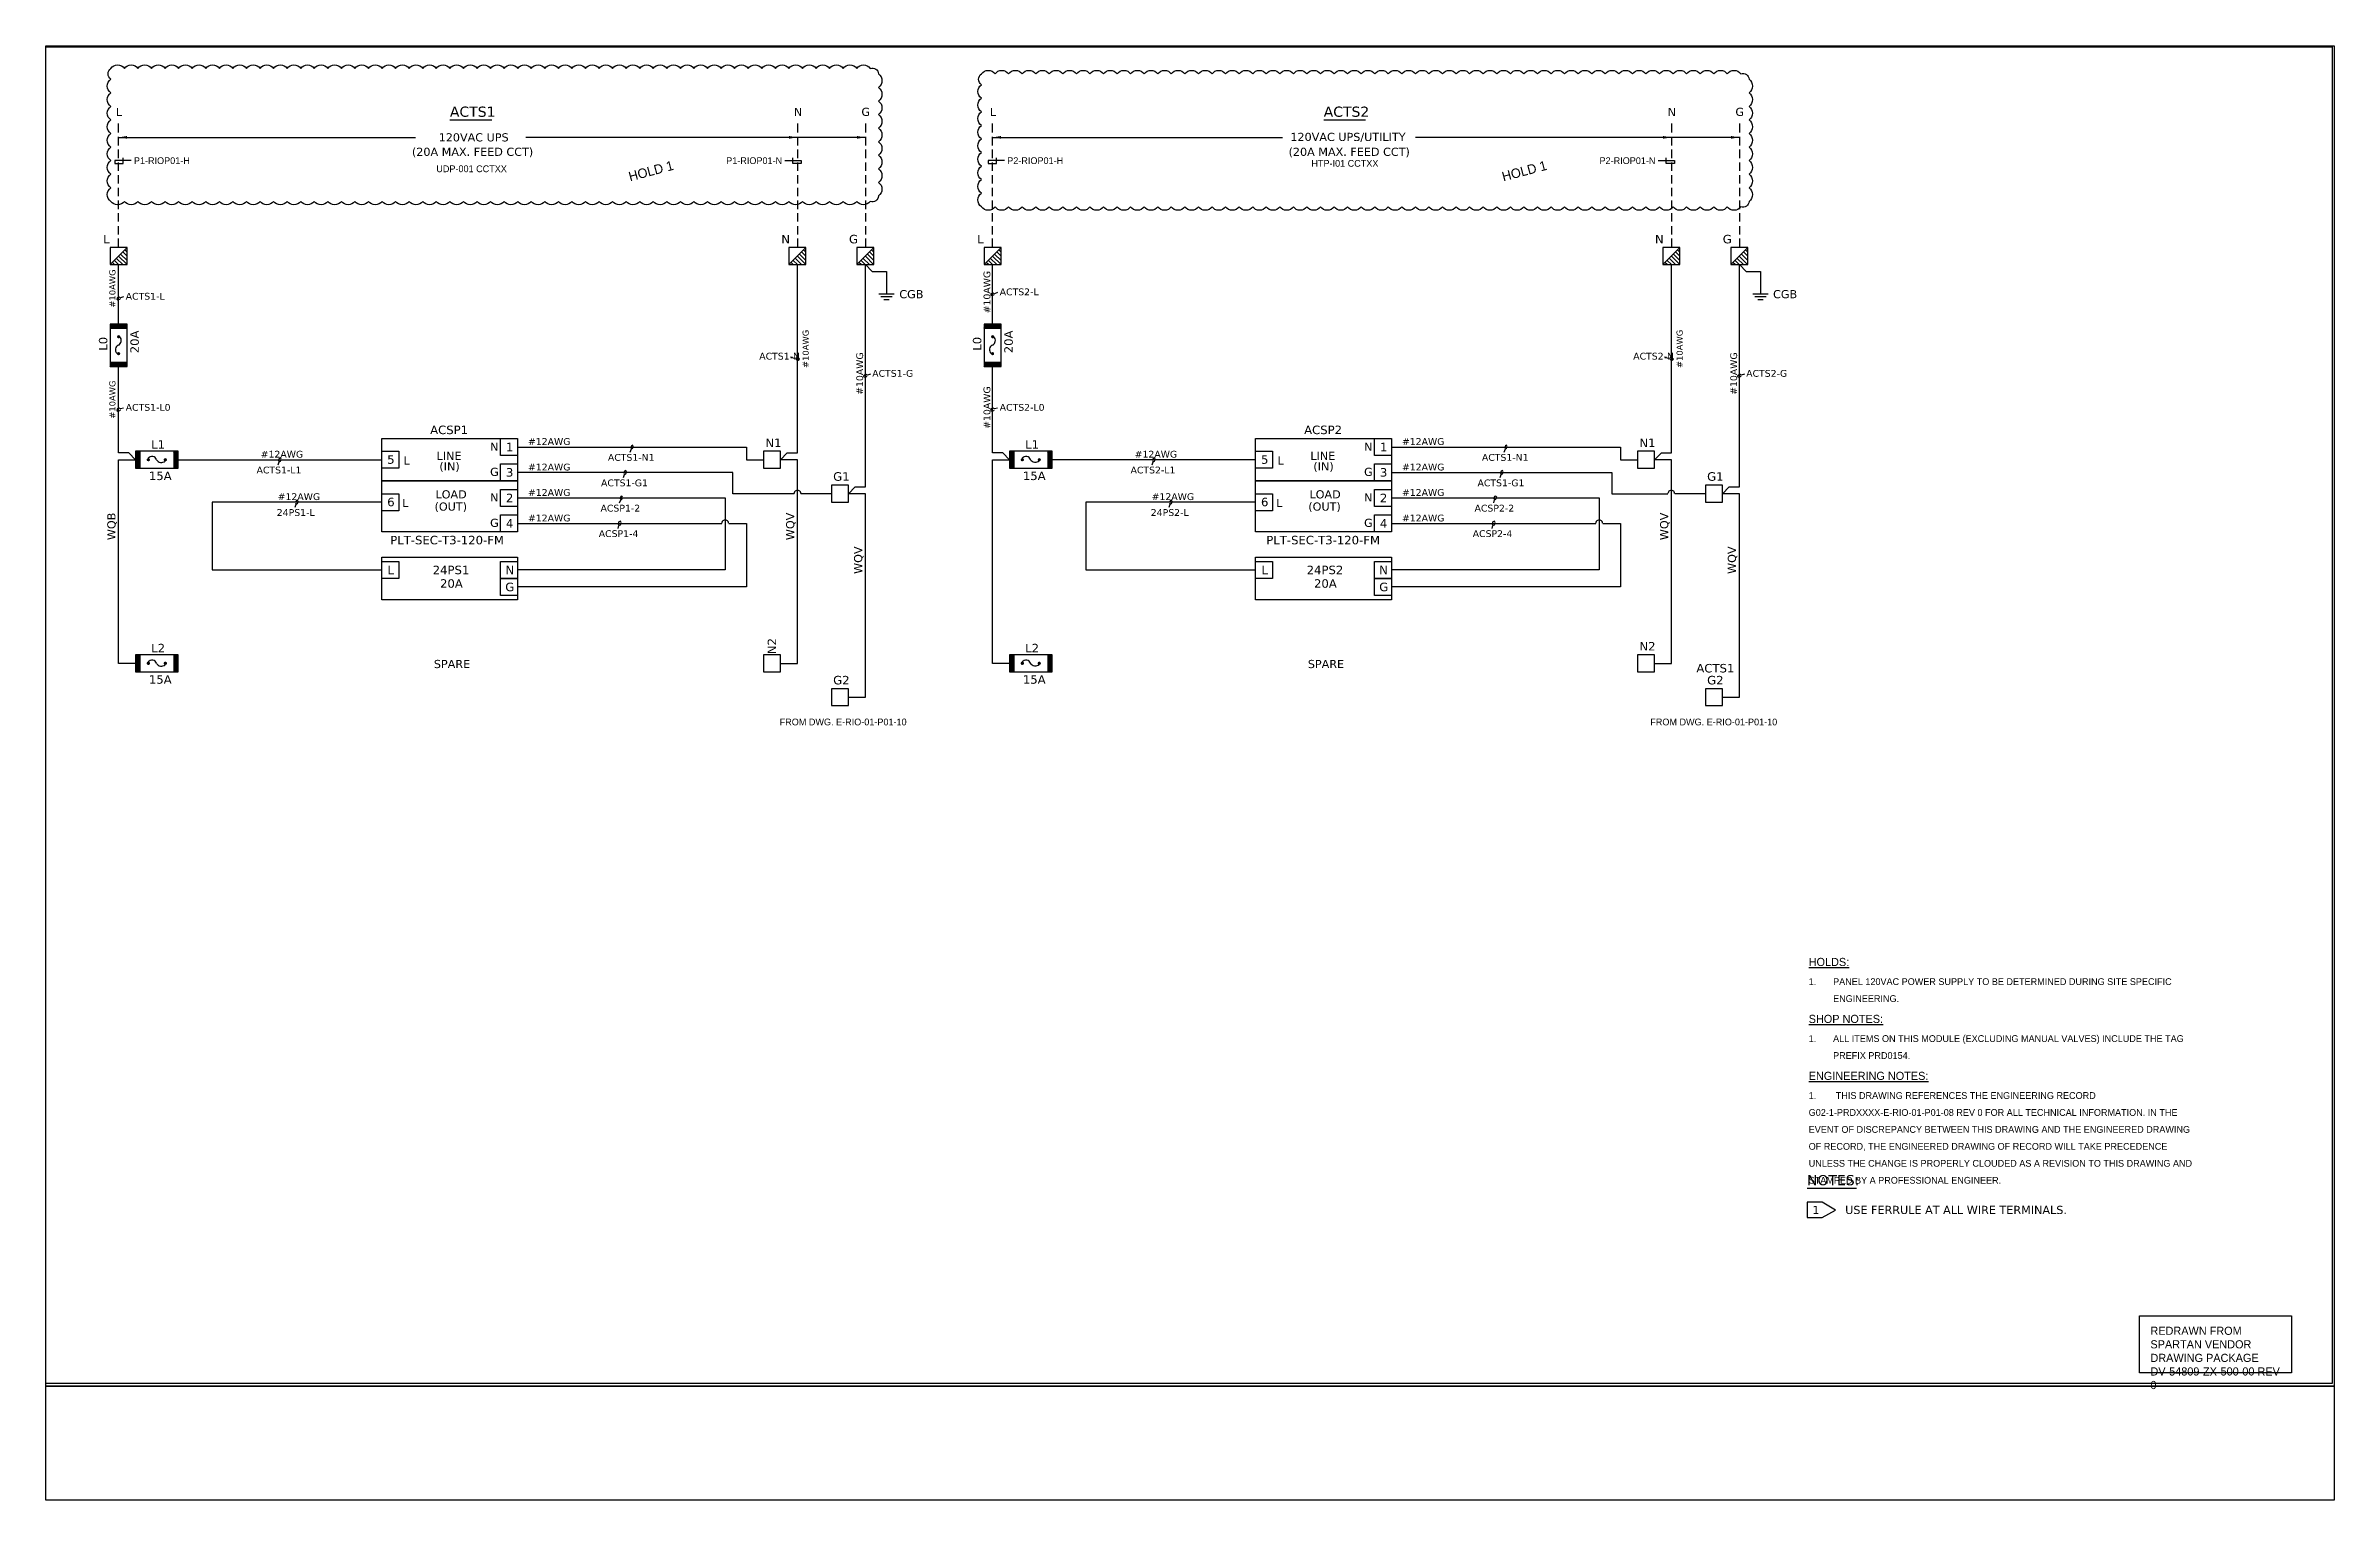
# Model space of a CAD drawing. Extents: x 6573 to 7417, y 0 to 536.
import ezdxf
from ezdxf.enums import TextEntityAlignment as Align

# ---------------------------------------------------------------- set-up
doc = ezdxf.new("R2010")
doc.units = 0
doc.header["$LTSCALE"] = 10
doc.header["$MEASUREMENT"] = 0
for name, color, linetype in [('G02-1-PRDXXXX-E-MRIO-01-P01-01$0$ANNOTATION', 7, 'Continuous'), ('G02-1-PRDXXXX-E-MRIO-01-P01-01$0$ENGINEERING NOTE', 2, 'Continuous'), ('G02-1-PRDXXXX-E-MRIO-01-P01-01$0$HOLD', 1, 'Continuous'), ('G02-1-PRDXXXX-E-MRIO-01-P01-01$0$TEXT-2', 2, 'Continuous'), ('G02-1-PRDXXXX-E-MRIO-01-P01-01$0$TITLE', 7, 'Continuous')]:
    doc.layers.add(name, color=color, linetype=linetype)
doc.layers.add('G02-1-PRDXXXX-E-MRIO-01-P01-01$0$View', color=251, linetype='Continuous', plot=False)
doc.styles.add('G02-1-PRDXXXX-E-MRIO-01-P01-01$0$PDF Verdana', font='verdana.ttf')
doc.styles.add('G02-1-PRDXXXX-E-MRIO-01-P01-01$0$Scovan Elec', font='')
doc.styles.get('G02-1-PRDXXXX-E-MRIO-01-P01-01$0$Scovan Elec').set_extended_font_data('Franklin Gothic Medium Cond')

msp = doc.modelspace()

# ---------------------------------------------------------------- texts
at = {"layer": 'G02-1-PRDXXXX-E-MRIO-01-P01-01$0$ENGINEERING NOTE', "insert": (7223, 158), "char_height": 2.5, "width": 144, "attachment_point": 1, "style": 'G02-1-PRDXXXX-E-MRIO-01-P01-01$0$Scovan Elec'}
msp.add_mtext('\\pxsm1.5;{\\H1.2x;\\LENGINEERING NOTES:\\P\\pi-3,l3,s*,t3,36;}1.^ITHIS DRAWING REFERENCES THE ENGINEERING RECORD G02-1-PRDXXXX-E-RIO-01-P01-08 REV 0 FOR ALL TECHNICAL INFORMATION{\\H0.99999x;. IN THE EVENT OF DISCREPANCY BETWEEN THIS DRAWING AND THE ENGINEERED DRAWING OF RECORD, THE ENGINEERED DRAWING OF RECORD WILL TAKE PRECEDENCE UNLESS THE CHANGE IS PROPERLY CLOUDED AS A REVISION TO THIS DRAWING AND STAMPED BY A PROFESSIONAL ENGINEER.}', dxfattribs=at)
at = {"layer": 'G02-1-PRDXXXX-E-MRIO-01-P01-01$0$HOLD', "char_height": 3.5, "attachment_point": 4, "rotation": 15, "style": 'G02-1-PRDXXXX-E-MRIO-01-P01-01$0$Scovan Elec'}
for insert in [(6788, 488), (7110, 488)]:
    msp.add_mtext('HOLD 1', dxfattribs=dict(at, insert=insert))
at = {"layer": 'G02-1-PRDXXXX-E-MRIO-01-P01-01$0$TEXT-2', "style": 'G02-1-PRDXXXX-E-MRIO-01-P01-01$0$Scovan Elec'}
for s, p in [('P1-RIOP01-H', (6605.5, 494)), ('P2-RIOP01-H', (6927.5, 494))]:
    msp.add_text(s, height=2.5, dxfattribs=at).set_placement(p, align=Align.MIDDLE_LEFT)
for s, p in [('UDP-001 CCTXX', (6730, 491)), ('HTP-I01 CCTXX', (7052, 493))]:
    msp.add_text(s, height=2.5, dxfattribs=at).set_placement(p, align=Align.MIDDLE)
for s, p in [('P1-RIOP01-N', (6844.5, 494)), ('P2-RIOP01-N', (7166.5, 494))]:
    msp.add_text(s, height=2.5, dxfattribs=at).set_placement(p, align=Align.MIDDLE_RIGHT)
for p in [(6867, 287), (7188, 287)]:
    msp.add_text('FROM DWG. E-RIO-01-P01-10', height=2.5, dxfattribs=at).set_placement(p, align=Align.MIDDLE_CENTER)
at = {"layer": 'G02-1-PRDXXXX-E-MRIO-01-P01-01$0$TEXT-2', "char_height": 3, "attachment_point": 1, "style": 'G02-1-PRDXXXX-E-MRIO-01-P01-01$0$Scovan Elec'}
for s, width, gutter_width, insert in [('\\pxsm1.5;{\\LHOLDS:\\P\\pi-3,l3,s*,t3;\\H0.83333x;\\l1.^IPANEL 120VAC POWER SUPPLY TO BE DETERMINED DURING SITE SPECIFIC ENGINEERING.}', 144, 12.5, (7223, 200)), ('\\pxsm1.5;{\\LSHOP NOTES:\\P\\pi-3,l3,s*,t3;\\H0.83333x;\\l1.^IALL ITEMS ON THIS MODULE (EXCLUDING MANUAL VALVES) INCLUDE THE TAG PREFIX PRD0154.}', 144, 12, (7223, 179)), ('REDRAWN FROM SPARTAN VENDOR DRAWING PACKAGE DV-54809-ZX-500-00 REV 0', 49, 12.5, (7349, 64))]:
    msp.add_mtext_dynamic_manual_height_columns(s, width=width, gutter_width=gutter_width, heights=[0], dxfattribs=dict(at, insert=insert))

# ---------------------------------------------------------------- blocks, each defined once
blk = doc.blocks.new('G02-1-PRDXXXX-E-MRIO-01-P01-01$0$DV-54809-ZX-500-00')
at = {"layer": 'G02-1-PRDXXXX-E-MRIO-01-P01-01$0$ANNOTATION', "transparency": 33554559}
h = blk.add_hatch(color=256, dxfattribs=at)
h.paths.add_polyline_path([(546.22, 46.91), (544.44, 46.91), (546.22, 46.91)], flags=0)
h.paths.add_polyline_path([(546.22, 46.91), (544.44, 46.91), (546.22, 46.91)], flags=0)
h.paths.add_polyline_path([(546.22, 46.91), (544.44, 46.91), (546.22, 46.91)], flags=0)
h.paths.add_polyline_path([(546.22, 46.91), (544.44, 46.91), (546.22, 46.91)], flags=0)
h = blk.add_hatch(color=256, dxfattribs=at)
h.paths.add_polyline_path([(546.22, 46.74), (544.44, 46.74), (546.22, 46.74)], flags=0)
h.paths.add_polyline_path([(546.22, 46.74), (544.44, 46.74), (546.22, 46.74)], flags=0)
h.paths.add_polyline_path([(546.22, 46.74), (544.44, 46.74), (546.22, 46.74)], flags=0)
h.paths.add_polyline_path([(546.22, 46.74), (544.44, 46.74), (546.22, 46.74)], flags=0)
h.paths.add_polyline_path([(546.22, 46.74), (544.44, 46.74), (546.22, 46.74)], flags=0)
h = blk.add_hatch(color=256, dxfattribs=at)
h.paths.add_polyline_path([(552.15, 42.17), (550.28, 42.17), (552.15, 42.17)], flags=0)
h.paths.add_polyline_path([(552.15, 42.17), (550.28, 42.17), (552.15, 42.17)], flags=0)
h.paths.add_polyline_path([(552.15, 42.17), (550.28, 42.17), (552.15, 42.17)], flags=0)
h.paths.add_polyline_path([(552.15, 42.17), (550.28, 42.17), (552.15, 42.17)], flags=0)
h.paths.add_polyline_path([(552.15, 42.17), (550.28, 42.17), (552.15, 42.17)], flags=0)
h = blk.add_hatch(color=256, dxfattribs=at)
h.paths.add_polyline_path([(552.15, 42), (550.28, 42), (552.15, 42)], flags=0)
h.paths.add_polyline_path([(552.15, 42), (550.28, 42), (552.15, 42)], flags=0)
h.paths.add_polyline_path([(552.15, 42), (550.28, 42), (552.15, 42)], flags=0)
h = blk.add_hatch(color=256, dxfattribs=at)
h.paths.add_polyline_path([(546.13, 29.8), (544.19, 29.8), (546.13, 29.8)], flags=0)
h.paths.add_polyline_path([(546.13, 29.8), (544.19, 29.8), (546.13, 29.8)], flags=0)
h.paths.add_polyline_path([(546.13, 29.8), (544.19, 29.8), (546.13, 29.8)], flags=0)
h.paths.add_polyline_path([(546.13, 29.8), (544.19, 29.8), (546.13, 29.8)], flags=0)
h.paths.add_polyline_path([(546.13, 29.8), (544.19, 29.8), (546.13, 29.8)], flags=0)
h = blk.add_hatch(color=256, dxfattribs=at)
h.paths.add_polyline_path([(596.6, 31.67), (594.73, 31.67), (596.6, 31.67)], flags=0)
h.paths.add_polyline_path([(596.6, 31.67), (594.73, 31.67), (596.6, 31.67)], flags=0)
h.paths.add_polyline_path([(596.6, 31.67), (594.73, 31.67), (596.6, 31.67)], flags=0)
h = blk.add_hatch(color=256, dxfattribs=at)
h.paths.add_polyline_path([(621.15, 32.34), (619.29, 32.34), (621.15, 32.34)], flags=0)
h.paths.add_polyline_path([(621.15, 32.34), (619.29, 32.34), (621.15, 32.34)], flags=0)
h.paths.add_polyline_path([(621.15, 32.34), (619.29, 32.34), (621.15, 32.34)], flags=0)
h = blk.add_hatch(color=256, dxfattribs=at)
h.paths.add_polyline_path([(621.15, 32.18), (619.29, 32.18), (621.15, 32.18)], flags=0)
h.paths.add_polyline_path([(621.15, 32.18), (619.29, 32.18), (621.15, 32.18)], flags=0)
h.paths.add_polyline_path([(621.15, 32.18), (619.29, 32.18), (621.15, 32.18)], flags=0)
h.paths.add_polyline_path([(621.15, 32.18), (619.29, 32.18), (621.15, 32.18)], flags=0)
at = {"layer": 'G02-1-PRDXXXX-E-MRIO-01-P01-01$0$ANNOTATION', "lineweight": 25}
for points in [[(26.84, 504.36), (26.84, 507.67)], [(149.02, 509.02), (164.43, 509.02)], [(277.13, 507.67), (277.13, 504.36)], [(302.19, 507.67), (302.19, 504.36)], [(349.1, 504.36), (349.1, 507.67)], [(471.2, 509.02), (486.61, 509.02)], [(599.39, 507.67), (599.39, 504.36)], [(624.45, 507.67), (624.45, 504.36)], [(26.84, 499.62), (26.84, 502.76)], [(26.84, 502.59), (136.32, 502.59)], [(26.84, 494.97), (26.84, 498.1)], [(275.44, 502.59), (177.05, 502.59)], [(302.19, 502.59), (274, 502.59)], [(277.13, 502.76), (277.13, 499.62)], [(277.13, 498.1), (277.13, 494.97)], [(302.19, 502.76), (302.19, 499.62)], [(302.19, 498.1), (302.19, 494.97)], [(349.1, 499.62), (349.1, 502.76)], [(349.1, 502.59), (456, 502.59)], [(349.1, 494.97), (349.1, 498.1)], [(597.61, 502.59), (505, 502.59)], [(624.45, 502.59), (597, 502.59)], [(599.39, 502.76), (599.39, 499.62)], [(599.39, 498.1), (599.39, 494.97)], [(624.45, 502.76), (624.45, 499.62)], [(624.45, 498.1), (624.45, 494.97)], [(26.84, 490.22), (26.84, 493.36)], [(277.13, 493.36), (277.13, 490.22)], [(302.19, 493.36), (302.19, 490.22)], [(349.1, 490.22), (349.1, 493.36)], [(599.39, 493.36), (599.39, 490.22)], [(624.45, 493.36), (624.45, 490.22)], [(26.84, 485.57), (26.84, 488.7)], [(26.84, 480.91), (26.84, 483.96)], [(277.13, 488.7), (277.13, 485.57)], [(277.13, 483.96), (277.13, 480.91)], [(302.19, 488.7), (302.19, 485.57)], [(302.19, 483.96), (302.19, 480.91)], [(349.1, 485.57), (349.1, 488.7)], [(349.1, 480.91), (349.1, 483.96)], [(599.39, 488.7), (599.39, 485.57)], [(599.39, 483.96), (599.39, 480.91)], [(624.45, 488.7), (624.45, 485.57)], [(624.45, 483.96), (624.45, 480.91)], [(26.84, 476.17), (26.84, 479.3)], [(26.84, 471.51), (26.84, 474.64)], [(277.13, 479.3), (277.13, 476.17)], [(277.13, 474.64), (277.13, 471.51)], [(302.19, 479.3), (302.19, 476.17)], [(302.19, 474.64), (302.19, 471.51)], [(349.1, 476.17), (349.1, 479.3)], [(349.1, 471.51), (349.1, 474.64)], [(599.39, 479.3), (599.39, 476.17)], [(599.39, 474.64), (599.39, 471.51)], [(624.45, 479.3), (624.45, 476.17)], [(624.45, 474.64), (624.45, 471.51)], [(26.84, 466.77), (26.84, 469.9)], [(26.84, 461.94), (26.84, 465.25)], [(277.13, 469.9), (277.13, 466.77)], [(277.13, 465.25), (277.13, 461.94)], [(302.19, 469.9), (302.19, 466.77)], [(302.19, 465.25), (302.19, 461.94)], [(349.1, 466.77), (349.1, 469.9)], [(349.1, 461.94), (349.1, 465.25)], [(599.39, 469.9), (599.39, 466.77)], [(599.39, 465.25), (599.39, 461.94)], [(624.45, 469.9), (624.45, 466.77)], [(624.45, 465.25), (624.45, 461.94)], [(23.79, 455.68), (23.71, 455.68), (29.97, 461.94)], [(25.32, 455.68), (24.55, 456.44)], [(26.84, 433.75), (26.84, 455.68), (25.32, 457.2)], [(28.45, 455.68), (26.08, 457.96)], [(29.97, 455.68), (26.84, 458.81)], [(29.97, 457.2), (27.6, 459.57)], [(29.97, 458.73), (28.37, 460.33)], [(29.97, 460.25), (29.13, 461.1)], [(29.97, 461.86), (29.97, 461.86)], [(270.87, 308.6), (277.13, 308.6), (277.13, 383.71), (270.87, 383.71), (273.41, 386.25), (277.13, 386.25), (277.13, 455.68), (275.61, 457.2)], [(274.08, 455.68), (274, 455.68), (280.26, 461.94)], [(275.61, 455.68), (274.84, 456.44)], [(278.66, 455.68), (276.37, 457.96)], [(280.26, 455.68), (277.13, 458.81)], [(280.26, 457.2), (277.89, 459.57)], [(280.26, 458.73), (278.66, 460.33)], [(280.26, 460.25), (279.42, 461.1)], [(280.26, 461.86), (280.26, 461.86)], [(295.93, 296.16), (302.19, 296.16), (302.19, 371.18), (295.93, 371.18), (298.38, 373.72), (302.19, 373.72), (302.19, 455.68), (304.65, 453.14), (309.98, 453.14), (309.98, 444.75)], [(305.33, 461.94), (299.06, 455.68)], [(299.06, 455.68), (299.06, 455.68)], [(300.59, 455.68), (299.82, 456.44)], [(302.11, 455.68), (300.59, 457.2)], [(303.72, 455.68), (301.35, 457.96)], [(305.24, 455.68), (302.19, 458.81)], [(305.33, 457.2), (302.96, 459.57)], [(305.33, 458.73), (303.72, 460.33)], [(305.33, 460.25), (304.48, 461.1)], [(305.33, 461.86), (305.24, 461.86)], [(352.23, 461.94), (345.97, 455.68)], [(345.97, 455.68), (345.97, 455.68)], [(347.58, 455.68), (346.73, 456.44)], [(349.1, 433.75), (349.1, 455.68), (347.58, 457.2)], [(350.63, 455.68), (348.34, 457.96)], [(352.23, 455.68), (349.1, 458.81)], [(352.23, 457.2), (349.86, 459.57)], [(352.23, 458.73), (350.63, 460.33)], [(352.23, 460.25), (351.39, 461.1)], [(352.23, 461.86), (352.15, 461.86)], [(593.13, 308.6), (599.39, 308.6), (599.39, 383.71), (593.13, 383.71), (595.67, 386.25), (599.39, 386.25), (599.39, 455.68), (597.87, 457.2)], [(602.52, 461.94), (596.26, 455.68)], [(596.26, 455.68), (596.26, 455.68)], [(597.87, 455.68), (597.02, 456.44)], [(600.92, 455.68), (598.63, 457.96)], [(602.52, 455.68), (599.39, 458.81)], [(602.52, 457.2), (600.15, 459.57)], [(602.52, 458.73), (600.92, 460.33)], [(602.52, 460.25), (601.68, 461.1)], [(602.52, 461.86), (602.44, 461.86)], [(618.19, 296.16), (624.45, 296.16), (624.45, 371.18), (618.19, 371.18), (620.64, 373.72), (624.45, 373.72), (624.45, 455.68), (626.91, 453.14), (632.24, 453.14), (632.24, 444.75)], [(627.59, 461.94), (621.32, 455.68)], [(621.32, 455.68), (621.32, 455.68)], [(622.85, 455.68), (622.08, 456.44)], [(624.37, 455.68), (622.85, 457.2)], [(625.98, 455.68), (623.61, 457.96)], [(627.5, 455.68), (624.37, 458.81)], [(627.59, 457.2), (625.22, 459.57)], [(627.59, 458.73), (625.98, 460.33)], [(627.59, 460.25), (626.74, 461.1)], [(627.59, 461.86), (627.5, 461.86)], [(28.7, 443.74), (27.6, 443.4), (27.09, 443.65), (26.33, 443.4), (26.16, 442.89), (26.59, 442.64), (27.35, 442.89), (27.52, 443.15)], [(312.86, 444.75), (307.1, 444.75)], [(312.1, 443.74), (307.87, 443.74)], [(311, 442.72), (309.05, 442.72)], [(350.96, 445.35), (349.86, 444.92), (349.36, 445.18), (348.59, 444.92), (348.34, 444.5), (348.85, 444.25), (349.61, 444.5), (349.69, 444.75)], [(635.12, 444.75), (629.37, 444.75)], [(634.36, 443.74), (630.13, 443.74)], [(633.18, 442.72), (631.31, 442.72)], [(23.71, 432.22), (29.97, 432.22), (28.45, 433.75)], [(25.15, 432.22), (23.71, 433.66)], [(24.72, 432.22), (23.71, 433.24)], [(24.3, 432.22), (23.71, 432.73)], [(23.88, 432.22), (23.71, 432.31)], [(25.57, 432.22), (24.05, 433.75)], [(26.08, 432.22), (24.47, 433.75)], [(26.5, 432.22), (24.89, 433.75)], [(26.93, 432.22), (25.4, 433.75)], [(27.35, 432.22), (25.82, 433.75)], [(27.86, 432.22), (26.25, 433.75)], [(26.67, 433.75), (26.67, 433.75)], [(28.28, 432.22), (26.76, 433.75)], [(28.7, 432.22), (27.18, 433.75)], [(29.13, 432.22), (27.6, 433.75)], [(29.64, 432.22), (28.03, 433.75)], [(29.97, 432.73), (28.87, 433.75)], [(29.97, 433.15), (29.38, 433.75)], [(29.97, 433.58), (29.8, 433.75)], [(345.97, 432.22), (352.23, 432.22), (350.71, 433.75)], [(347.41, 432.22), (345.97, 433.66)], [(346.99, 432.22), (345.97, 433.24)], [(346.56, 432.22), (345.97, 432.73)], [(346.05, 432.22), (345.97, 432.31)], [(347.83, 432.22), (346.31, 433.75)], [(348.34, 432.22), (346.73, 433.75)], [(348.76, 432.22), (347.15, 433.75)], [(349.19, 432.22), (347.58, 433.75)], [(349.61, 432.22), (348.09, 433.75)], [(350.03, 432.22), (348.51, 433.75)], [(348.93, 433.75), (348.93, 433.75)], [(350.54, 432.22), (349.02, 433.75)], [(350.96, 432.22), (349.36, 433.75)], [(351.39, 432.22), (349.86, 433.75)], [(351.81, 432.22), (350.29, 433.75)], [(352.23, 432.73), (351.13, 433.75)], [(352.23, 433.15), (351.64, 433.75)], [(352.23, 433.58), (352.07, 433.75)], [(23.71, 419.69), (29.97, 419.69)], [(25.06, 418.08), (23.71, 419.52)], [(24.64, 418.08), (23.71, 419.01)], [(24.22, 418.08), (23.71, 418.59)], [(23.79, 418.08), (23.71, 418.17)], [(25.57, 418.08), (23.96, 419.69)], [(25.99, 418.08), (24.39, 419.69)], [(26.42, 418.08), (24.89, 419.69)], [(34.72, 310.21), (33.11, 308.6), (26.84, 308.6), (26.84, 383.71), (33.11, 383.71), (30.65, 386.25), (26.84, 386.25), (26.84, 418.08), (25.32, 419.69)], [(27.26, 418.08), (25.74, 419.69)], [(27.77, 418.08), (26.16, 419.69)], [(28.2, 418.08), (26.59, 419.69)], [(28.62, 418.08), (27.09, 419.69)], [(29.04, 418.08), (27.52, 419.69)], [(29.55, 418.08), (27.94, 419.69)], [(29.97, 418.08), (28.37, 419.69)], [(29.97, 418.51), (28.87, 419.69)], [(29.97, 419.01), (29.3, 419.69)], [(29.97, 419.44), (29.72, 419.69)], [(274.68, 421.39), (276.37, 421.13), (276.71, 420.62), (277.47, 420.45), (277.89, 420.79), (277.64, 421.22), (276.88, 421.39), (276.62, 421.22)], [(304.06, 415.29), (302.96, 414.95), (302.45, 415.2), (301.69, 414.95), (301.43, 414.44), (301.94, 414.19), (302.7, 414.44), (302.79, 414.7)], [(345.97, 419.69), (352.23, 419.69)], [(347.32, 418.08), (345.97, 419.52)], [(346.9, 418.08), (345.97, 419.01)], [(346.48, 418.08), (345.97, 418.59)], [(345.97, 418.08), (345.97, 418.17)], [(347.75, 418.08), (346.22, 419.69)], [(348.26, 418.08), (346.65, 419.69)], [(348.68, 418.08), (347.07, 419.69)], [(356.89, 310.21), (355.37, 308.6), (349.1, 308.6), (349.1, 383.71), (355.37, 383.71), (352.83, 386.25), (349.1, 386.25), (349.1, 418.08), (347.58, 419.69)], [(349.53, 418.08), (348, 419.69)], [(349.95, 418.08), (348.42, 419.69)], [(350.46, 418.08), (348.85, 419.69)], [(350.88, 418.08), (349.27, 419.69)], [(351.3, 418.08), (349.78, 419.69)], [(351.73, 418.08), (350.2, 419.69)], [(352.23, 418.08), (350.63, 419.69)], [(352.23, 418.51), (351.05, 419.69)], [(352.23, 419.01), (351.56, 419.69)], [(352.23, 419.44), (351.98, 419.69)], [(596.94, 421.39), (598.63, 421.13), (598.97, 420.62), (599.73, 420.45), (600.15, 420.79), (599.82, 421.22), (599.05, 421.39), (598.88, 421.22)], [(626.32, 415.29), (625.13, 414.95), (624.71, 415.2), (623.95, 414.95), (623.69, 414.44), (624.2, 414.19), (624.88, 414.44), (625.05, 414.7)], [(28.7, 402.76), (27.6, 402.42), (27.09, 402.67), (26.33, 402.42), (26.16, 401.91), (26.59, 401.66), (27.35, 401.91), (27.52, 402.17)], [(350.96, 402.76), (349.86, 402.42), (349.36, 402.67), (348.59, 402.42), (348.34, 401.91), (348.85, 401.66), (349.61, 401.91), (349.69, 402.17)], [(173.92, 388.36), (258.33, 388.36), (258.33, 383.71), (264.6, 383.71)], [(215.49, 386.5), (215.91, 387.69), (216.42, 387.94), (216.59, 388.62), (216.42, 389.13), (215.91, 388.87), (215.66, 388.19), (215.74, 387.94)], [(496.18, 388.36), (580.59, 388.36), (580.59, 383.71), (586.86, 383.71)], [(537.75, 386.5), (538.17, 387.69), (538.6, 387.94), (538.85, 388.62), (538.6, 389.13), (538.17, 388.87), (537.92, 388.19), (538, 387.94)], [(33.11, 386.84), (33.11, 386.84)], [(33.11, 386.33), (33.61, 386.84)], [(33.11, 385.91), (34.04, 386.84)], [(33.11, 385.48), (34.46, 386.84)], [(33.11, 385.06), (34.72, 386.59)], [(33.11, 384.64), (34.72, 386.16)], [(33.11, 384.13), (34.72, 385.74)], [(33.11, 383.71), (34.72, 385.32)], [(33.11, 383.28), (34.72, 384.81)], [(33.11, 382.86), (34.72, 384.38)], [(33.11, 382.35), (34.72, 383.96)], [(33.11, 381.93), (34.72, 383.54)], [(33.11, 381.51), (34.72, 383.03)], [(33.11, 381.08), (34.72, 382.61)], [(33.11, 380.57), (34.72, 382.18)], [(33.53, 380.57), (34.72, 381.76)], [(33.95, 380.57), (34.72, 381.34)], [(34.38, 380.57), (34.72, 380.83)], [(34.72, 386.84), (34.72, 380.57)], [(47.16, 386.75), (47.33, 386.84)], [(47.16, 386.25), (47.75, 386.84)], [(47.16, 385.82), (48.18, 386.84)], [(47.16, 385.4), (48.6, 386.84)], [(47.16, 386.84), (47.16, 380.57)], [(47.16, 384.98), (48.77, 386.5)], [(47.16, 384.55), (48.77, 386.08)], [(47.16, 384.05), (48.77, 385.65)], [(47.16, 383.62), (48.77, 385.23)], [(47.16, 383.2), (48.77, 384.72)], [(47.16, 382.78), (48.77, 384.3)], [(47.16, 382.27), (48.69, 383.88)], [(47.16, 381.84), (48.77, 383.45)], [(47.16, 381.42), (48.77, 382.94)], [(47.16, 381), (48.77, 382.52)], [(47.25, 380.57), (48.77, 382.1)], [(47.67, 380.57), (48.77, 381.67)], [(48.09, 380.57), (48.77, 381.25)], [(48.6, 380.57), (48.77, 380.74)], [(48.77, 383.88), (48.77, 383.88)], [(48.77, 383.71), (123.87, 383.71)], [(85.69, 381.84), (86.03, 382.94), (86.53, 383.2), (86.79, 383.96), (86.53, 384.47), (86.03, 384.21), (85.77, 383.45), (85.94, 383.2)], [(213.03, 377.1), (213.37, 378.29), (213.88, 378.54), (214.14, 379.22), (213.88, 379.73), (213.37, 379.47), (213.12, 378.8), (213.29, 378.54)], [(355.37, 386.84), (355.37, 386.84)], [(355.37, 386.33), (355.88, 386.84)], [(355.37, 385.91), (356.3, 386.84)], [(355.37, 385.48), (356.72, 386.84)], [(355.37, 385.06), (356.89, 386.59)], [(355.37, 384.64), (356.89, 386.16)], [(355.37, 384.13), (356.89, 385.74)], [(355.37, 383.71), (356.89, 385.32)], [(355.37, 383.28), (356.89, 384.81)], [(355.37, 382.86), (356.89, 384.38)], [(355.37, 382.35), (356.89, 383.96)], [(355.37, 381.93), (356.89, 383.54)], [(355.37, 381.51), (356.89, 383.03)], [(355.37, 381.08), (356.89, 382.61)], [(355.37, 380.57), (356.89, 382.18)], [(355.79, 380.57), (356.89, 381.76)], [(356.21, 380.57), (356.89, 381.34)], [(356.64, 380.57), (356.89, 380.83)], [(356.89, 386.84), (356.89, 380.57)], [(369.42, 386.75), (369.51, 386.84)], [(369.42, 386.25), (370.02, 386.84)], [(369.42, 385.82), (370.44, 386.84)], [(369.42, 385.4), (370.86, 386.84)], [(369.42, 386.84), (369.42, 380.57)], [(369.42, 384.98), (371.03, 386.5)], [(369.42, 384.55), (371.03, 386.08)], [(369.42, 384.05), (371.03, 385.65)], [(369.42, 383.62), (371.03, 385.23)], [(369.42, 383.2), (371.03, 384.72)], [(369.42, 382.78), (371.03, 384.3)], [(369.42, 382.27), (370.95, 383.88)], [(369.42, 381.84), (371.03, 383.45)], [(369.42, 381.42), (371.03, 382.94)], [(369.42, 381), (371.03, 382.52)], [(369.51, 380.57), (371.03, 382.1)], [(369.93, 380.57), (371.03, 381.67)], [(370.35, 380.57), (371.03, 381.25)], [(370.78, 380.57), (371.03, 380.74)], [(371.03, 383.88), (371.03, 383.88)], [(446.05, 383.71), (371.03, 383.71)], [(407.95, 381.84), (408.29, 382.94), (408.8, 383.2), (409.05, 383.96), (408.8, 384.47), (408.29, 384.21), (408.03, 383.45), (408.2, 383.2)], [(536.23, 377.1), (536.57, 378.29), (537.07, 378.54), (537.33, 379.22), (537.07, 379.73), (536.57, 379.47), (536.31, 378.8), (536.48, 378.54)], [(275.95, 371.18), (253.34, 371.18), (253.34, 379.05), (173.92, 379.05)], [(496.18, 379.05), (577.46, 379.05), (577.46, 371.18), (598.12, 371.18)], [(123.87, 368.04), (61.3, 368.04), (61.3, 343.06), (123.87, 343.06)], [(91.95, 366.18), (92.29, 367.36), (92.8, 367.53), (93.05, 368.3), (92.8, 368.8), (92.29, 368.55), (92.04, 367.79), (92.21, 367.53)], [(173.92, 369.65), (250.54, 369.65), (250.54, 343.06), (173.92, 343.06)], [(211.59, 367.79), (212.02, 368.89), (212.44, 369.14), (212.7, 369.91), (212.44, 370.33), (212.02, 370.16), (211.76, 369.4), (211.85, 369.14)], [(289.66, 371.18), (278.4, 371.18)], [(446.05, 368.04), (383.48, 368.04), (383.48, 343.06), (446.05, 343.06)], [(414.21, 366.18), (414.55, 367.36), (415.06, 367.53), (415.32, 368.3), (415.06, 368.8), (414.55, 368.55), (414.3, 367.79), (414.47, 367.53)], [(496.18, 369.65), (572.8, 369.65), (572.8, 343.06), (496.18, 343.06)], [(533.86, 367.79), (534.19, 368.89), (534.7, 369.14), (534.96, 369.91), (534.7, 370.33), (534.19, 370.16), (533.94, 369.4), (534.11, 369.14)], [(611.92, 371.18), (600.66, 371.18)], [(251.81, 360.25), (258.33, 360.25), (258.33, 336.8), (173.92, 336.8)], [(173.92, 360.25), (249.27, 360.25)], [(211, 358.39), (211.34, 359.49), (211.85, 359.74), (212.1, 360.51), (211.85, 361.01), (211.34, 360.76), (211.09, 360), (211.26, 359.74)], [(574.08, 360.25), (580.59, 360.25), (580.59, 336.8), (496.18, 336.8)], [(496.18, 360.25), (571.53, 360.25)], [(533.26, 358.39), (533.6, 359.49), (534.11, 359.74), (534.36, 360.51), (534.11, 361.01), (533.6, 360.76), (533.35, 360), (533.52, 359.74)], [(33.11, 311.74), (33.11, 311.74)], [(33.11, 311.31), (33.61, 311.74)], [(33.11, 310.8), (34.04, 311.74)], [(33.11, 310.38), (34.46, 311.74)], [(33.11, 309.96), (34.72, 311.48)], [(33.11, 309.53), (34.72, 311.06)], [(33.11, 309.11), (34.72, 310.63)], [(33.11, 308.18), (34.72, 309.79)], [(33.11, 307.76), (34.72, 309.28)], [(33.11, 307.33), (34.72, 308.86)], [(33.11, 306.82), (34.72, 308.43)], [(33.11, 306.4), (34.72, 308.01)], [(33.11, 305.98), (34.72, 307.5)], [(33.11, 305.55), (34.72, 307.08)], [(33.53, 305.47), (34.72, 306.66)], [(33.95, 305.47), (34.72, 306.23)], [(34.38, 305.47), (34.72, 305.81)], [(34.72, 311.74), (34.72, 305.47)], [(47.16, 311.65), (47.33, 311.74)], [(47.16, 311.23), (47.75, 311.74)], [(47.16, 310.8), (48.18, 311.74)], [(47.16, 310.3), (48.6, 311.74)], [(47.16, 311.74), (47.16, 305.47)], [(47.16, 309.87), (48.77, 311.48)], [(47.16, 309.45), (48.77, 310.97)], [(47.16, 309.03), (48.77, 310.55)], [(47.16, 308.52), (48.77, 310.13)], [(47.16, 308.09), (48.77, 309.7)], [(47.16, 307.67), (48.77, 309.2)], [(47.16, 307.25), (48.69, 308.77)], [(47.16, 306.74), (48.77, 308.35)], [(47.16, 306.32), (48.77, 307.93)], [(47.16, 305.89), (48.77, 307.5)], [(47.25, 305.47), (48.77, 306.99)], [(47.67, 305.47), (48.77, 306.57)], [(48.09, 305.47), (48.77, 306.15)], [(48.6, 305.47), (48.77, 305.72)], [(48.77, 308.77), (48.77, 308.77)], [(355.37, 311.74), (355.37, 311.74)], [(355.37, 311.31), (355.88, 311.74)], [(355.37, 310.8), (356.3, 311.74)], [(355.37, 310.38), (356.72, 311.74)], [(355.37, 309.96), (356.89, 311.48)], [(355.37, 309.53), (356.89, 311.06)], [(355.37, 309.11), (356.89, 310.63)], [(355.37, 308.18), (356.89, 309.79)], [(355.37, 307.76), (356.89, 309.28)], [(355.37, 307.33), (356.89, 308.86)], [(355.37, 306.82), (356.89, 308.43)], [(355.37, 306.4), (356.89, 308.01)], [(355.37, 305.98), (356.89, 307.5)], [(355.37, 305.55), (356.89, 307.08)], [(355.79, 305.47), (356.89, 306.66)], [(356.21, 305.47), (356.89, 306.23)], [(356.64, 305.47), (356.89, 305.81)], [(356.89, 311.74), (356.89, 305.47)], [(369.42, 311.65), (369.51, 311.74)], [(369.42, 311.23), (370.02, 311.74)], [(369.42, 310.8), (370.44, 311.74)], [(369.42, 310.3), (370.86, 311.74)], [(369.42, 311.74), (369.42, 305.47)], [(369.42, 309.87), (371.03, 311.48)], [(369.42, 309.45), (371.03, 310.97)], [(369.42, 309.03), (371.03, 310.55)], [(369.42, 308.52), (371.03, 310.13)], [(369.42, 308.09), (371.03, 309.7)], [(369.42, 307.67), (371.03, 309.2)], [(369.42, 307.25), (370.95, 308.77)], [(369.42, 306.74), (371.03, 308.35)], [(369.42, 306.32), (371.03, 307.93)], [(369.42, 305.89), (371.03, 307.5)], [(369.51, 305.47), (371.03, 306.99)], [(369.93, 305.47), (371.03, 306.57)], [(370.35, 305.47), (371.03, 306.15)], [(370.78, 305.47), (371.03, 305.72)], [(371.03, 308.77), (371.03, 308.77)], [(649.43, 115.07), (667.64, 115.07)]]:
    blk.add_lwpolyline(points, dxfattribs=at)
for points in [[(23.71, 461.94), (23.71, 455.68), (29.97, 455.68), (29.97, 461.94)], [(274, 461.94), (274, 455.68), (280.26, 455.68), (280.26, 461.94)], [(299.06, 461.94), (299.06, 455.68), (305.33, 455.68), (305.33, 461.94)], [(345.97, 461.94), (345.97, 455.68), (352.23, 455.68), (352.23, 461.94)], [(596.26, 461.94), (596.26, 455.68), (602.52, 455.68), (602.52, 461.94)], [(621.32, 461.94), (621.32, 455.68), (627.59, 455.68), (627.59, 461.94)], [(23.71, 418.08), (29.97, 418.08), (29.97, 433.75), (23.71, 433.75)], [(345.97, 418.08), (352.23, 418.08), (352.23, 433.75), (345.97, 433.75)], [(123.87, 391.5), (173.92, 391.5), (173.92, 375.92), (123.87, 375.92)], [(167.65, 391.5), (173.92, 391.5), (173.92, 385.32), (167.65, 385.32)], [(446.05, 391.5), (496.18, 391.5), (496.18, 375.92), (446.05, 375.92)], [(489.91, 391.5), (496.18, 391.5), (496.18, 385.32), (489.91, 385.32)], [(33.11, 386.84), (33.11, 380.57), (48.77, 380.57), (48.77, 386.84)], [(123.87, 386.84), (130.14, 386.84), (130.14, 380.57), (123.87, 380.57)], [(167.65, 382.18), (173.92, 382.18), (173.92, 375.92), (167.65, 375.92)], [(264.6, 386.84), (264.6, 380.57), (270.87, 380.57), (270.87, 386.84)], [(355.37, 386.84), (355.37, 380.57), (371.03, 380.57), (371.03, 386.84)], [(446.05, 386.84), (452.32, 386.84), (452.32, 380.57), (446.05, 380.57)], [(489.91, 382.18), (496.18, 382.18), (496.18, 375.92), (489.91, 375.92)], [(586.86, 386.84), (586.86, 380.57), (593.13, 380.57), (593.13, 386.84)], [(123.87, 375.92), (173.92, 375.92), (173.92, 357.12), (123.87, 357.12)], [(167.65, 372.78), (173.92, 372.78), (173.92, 366.52), (167.65, 366.52)], [(289.66, 374.31), (289.66, 368.04), (295.93, 368.04), (295.93, 374.31)], [(446.05, 375.92), (496.18, 375.92), (496.18, 357.12), (446.05, 357.12)], [(489.91, 372.78), (496.18, 372.78), (496.18, 366.52), (489.91, 366.52)], [(611.92, 374.31), (611.92, 368.04), (618.19, 368.04), (618.19, 374.31)], [(123.87, 371.18), (130.14, 371.18), (130.14, 364.91), (123.87, 364.91)], [(167.65, 363.39), (173.92, 363.39), (173.92, 357.12), (167.65, 357.12)], [(446.05, 371.18), (452.32, 371.18), (452.32, 364.91), (446.05, 364.91)], [(489.91, 363.39), (496.18, 363.39), (496.18, 357.12), (489.91, 357.12)], [(123.87, 347.72), (173.92, 347.72), (173.92, 332.06), (123.87, 332.06)], [(123.87, 346.2), (130.14, 346.2), (130.14, 339.93), (123.87, 339.93)], [(167.65, 346.2), (173.92, 346.2), (173.92, 339.93), (167.65, 339.93)], [(446.05, 347.72), (496.18, 347.72), (496.18, 332.06), (446.05, 332.06)], [(446.05, 346.2), (452.32, 346.2), (452.32, 339.93), (446.05, 339.93)], [(489.91, 346.2), (496.18, 346.2), (496.18, 339.93), (489.91, 339.93)], [(167.65, 339.93), (173.92, 339.93), (173.92, 333.67), (167.65, 333.67)], [(489.91, 339.93), (496.18, 339.93), (496.18, 333.67), (489.91, 333.67)], [(33.11, 311.74), (33.11, 305.47), (48.77, 305.47), (48.77, 311.74)], [(264.6, 311.74), (264.6, 305.47), (270.87, 305.47), (270.87, 311.74)], [(355.37, 311.74), (355.37, 305.47), (371.03, 305.47), (371.03, 311.74)], [(586.86, 311.74), (586.86, 305.47), (593.13, 305.47), (593.13, 311.74)], [(289.66, 299.2), (289.66, 293.02), (295.93, 293.02), (295.93, 299.2)], [(611.92, 299.2), (611.92, 293.02), (618.19, 293.02), (618.19, 299.2)], [(655.02, 109.9), (649.43, 109.9), (649.43, 104.23), (655.02, 104.23), (659.93, 107.03)]]:
    blk.add_lwpolyline(points, close=True, dxfattribs=at)
for points in [[(366.24, 383.22, -0.488987), (363.12, 383.74, 0.566002), (360.03, 384.25)], [(366.24, 308.11, -0.489307), (363.12, 308.64, 0.566018), (360.03, 309.15)]]:
    blk.add_lwpolyline(points, format="xyb", dxfattribs=at)
for centre, radius, start, end in [((27.48, 424.31), 1.82, 111.53591, 229.58193), ((25.87, 427.69), 1.99, 298.40769, 42.66756), ((349.74, 424.31), 1.82, 111.5404, 229.58006), ((348.13, 427.69), 1.99, 298.41138, 42.63806), ((39.16, 383.07), 1.82, 21.50654, 139.57713), ((42.63, 384.68), 1.99, 208.41733, 312.63551), ((277.17, 371.22), 1.23, 359.99948, 180.00069), ((599.35, 371.22), 1.23, 359.99897, 180.00034), ((250.5, 360.29), 1.23, 359.99948, 180.00069), ((572.76, 360.29), 1.23, 359.99931, 180.00069), ((39.16, 307.97), 1.82, 21.50603, 139.57943), ((42.63, 309.57), 1.99, 208.40247, 312.67986)]:
    blk.add_arc(centre, radius, start, end, dxfattribs=at)
at = {"layer": 'G02-1-PRDXXXX-E-MRIO-01-P01-01$0$ANNOTATION', "transparency": 33554559}
for points in [[(29.97, 502.08), (26.84, 502.59), (29.97, 503.09)], [(274, 503.09), (277.13, 502.59), (274, 502.08)], [(299.06, 503.09), (302.19, 502.59), (299.06, 502.08)], [(352.23, 502.08), (349.1, 502.59), (352.23, 503.09)], [(596.26, 503.09), (599.39, 502.59), (596.26, 502.08)], [(621.32, 503.09), (624.45, 502.59), (621.32, 502.08)], [(26.42, 429.51), (26.84, 429.09), (26.25, 429.09)], [(26.84, 429.09), (26.25, 429.09), (26.42, 428.67)], [(26.42, 423.25), (26.84, 422.82), (26.25, 422.82)], [(26.84, 422.82), (26.25, 422.82), (26.42, 422.4)], [(26.84, 429.68), (26.42, 429.51), (26.84, 429.09)], [(26.42, 428.67), (26.84, 428.41), (26.84, 429.09)], [(26.84, 423.42), (26.42, 423.25), (26.84, 422.82)], [(26.42, 422.4), (26.84, 422.23), (26.84, 422.82)], [(27.26, 429.51), (26.84, 429.09), (26.84, 429.68)], [(27.52, 429.09), (27.26, 429.51), (26.84, 429.09)], [(26.84, 428.41), (26.84, 429.09), (27.26, 428.67)], [(26.84, 429.09), (27.26, 428.67), (27.52, 429.09)], [(27.26, 423.25), (26.84, 422.82), (26.84, 423.42)], [(27.52, 422.82), (27.26, 423.25), (26.84, 422.82)], [(26.84, 422.23), (26.84, 422.82), (27.26, 422.4)], [(26.84, 422.82), (27.26, 422.4), (27.52, 422.82)], [(348.68, 429.51), (349.1, 429.09), (348.51, 429.09)], [(349.1, 429.09), (348.51, 429.09), (348.68, 428.67)], [(348.68, 423.25), (349.1, 422.82), (348.51, 422.82)], [(349.1, 422.82), (348.51, 422.82), (348.68, 422.4)], [(349.1, 429.68), (348.68, 429.51), (349.1, 429.09)], [(348.68, 428.67), (349.1, 428.41), (349.1, 429.09)], [(349.1, 423.42), (348.68, 423.25), (349.1, 422.82)], [(348.68, 422.4), (349.1, 422.23), (349.1, 422.82)], [(349.53, 429.51), (349.1, 429.09), (349.1, 429.68)], [(349.69, 429.09), (349.53, 429.51), (349.1, 429.09)], [(349.1, 428.41), (349.1, 429.09), (349.53, 428.67)], [(349.1, 429.09), (349.53, 428.67), (349.69, 429.09)], [(349.53, 423.25), (349.1, 422.82), (349.1, 423.42)], [(349.69, 422.82), (349.53, 423.25), (349.1, 422.82)], [(349.1, 422.23), (349.1, 422.82), (349.53, 422.4)], [(349.1, 422.82), (349.53, 422.4), (349.69, 422.82)], [(37.34, 384.13), (37.17, 383.71), (37.85, 383.71)], [(37.17, 383.71), (37.85, 383.71), (37.34, 383.28)], [(37.85, 383.71), (37.85, 384.3), (37.34, 384.13)], [(37.85, 383.71), (37.34, 383.28), (37.85, 383.11)], [(38.27, 384.13), (37.85, 383.71), (37.85, 384.3)], [(38.44, 383.71), (38.27, 384.13), (37.85, 383.71)], [(37.85, 383.11), (38.27, 383.28), (37.85, 383.71)], [(38.27, 383.28), (37.85, 383.71), (38.44, 383.71)], [(43.61, 384.13), (43.44, 383.71), (44.03, 383.71)], [(43.44, 383.71), (44.03, 383.71), (43.61, 383.28)], [(44.03, 383.71), (44.03, 384.3), (43.61, 384.13)], [(44.03, 383.71), (43.61, 383.28), (44.03, 383.11)], [(44.54, 384.13), (44.03, 383.71), (44.03, 384.3)], [(44.71, 383.71), (44.54, 384.13), (44.03, 383.71)], [(44.03, 383.11), (44.54, 383.28), (44.03, 383.71)], [(44.54, 383.28), (44.03, 383.71), (44.71, 383.71)], [(359.6, 384.13), (359.43, 383.71), (360.02, 383.71)], [(359.43, 383.71), (360.02, 383.71), (359.6, 383.28)], [(360.02, 383.71), (360.02, 384.3), (359.6, 384.13)], [(360.02, 383.71), (359.6, 383.28), (360.02, 383.11)], [(360.53, 384.13), (360.02, 383.71), (360.02, 384.3)], [(360.7, 383.71), (360.53, 384.13), (360.02, 383.71)], [(360.02, 383.11), (360.53, 383.28), (360.02, 383.71)], [(360.53, 383.28), (360.02, 383.71), (360.7, 383.71)], [(365.87, 384.13), (365.7, 383.71), (366.29, 383.71)], [(365.7, 383.71), (366.29, 383.71), (365.87, 383.28)], [(366.29, 383.71), (366.29, 384.3), (365.87, 384.13)], [(366.29, 383.71), (365.87, 383.28), (366.29, 383.11)], [(366.71, 384.13), (366.29, 383.71), (366.29, 384.3)], [(366.97, 383.71), (366.71, 384.13), (366.29, 383.71)], [(366.29, 383.11), (366.71, 383.28), (366.29, 383.71)], [(366.71, 383.28), (366.29, 383.71), (366.97, 383.71)], [(37.34, 309.11), (37.17, 308.6), (37.85, 308.6)], [(37.17, 308.6), (37.85, 308.6), (37.34, 308.18)], [(37.85, 308.6), (37.85, 309.28), (37.34, 309.11)], [(37.85, 308.6), (37.34, 308.18), (37.85, 308.01)], [(38.27, 309.11), (37.85, 308.6), (37.85, 309.28)], [(38.44, 308.6), (38.27, 309.11), (37.85, 308.6)], [(37.85, 308.01), (38.27, 308.18), (37.85, 308.6)], [(38.27, 308.18), (37.85, 308.6), (38.44, 308.6)], [(43.61, 309.11), (43.44, 308.6), (44.03, 308.6)], [(43.44, 308.6), (44.03, 308.6), (43.61, 308.18)], [(44.03, 308.6), (44.03, 309.28), (43.61, 309.11)], [(44.03, 308.6), (43.61, 308.18), (44.03, 308.01)], [(44.54, 309.11), (44.03, 308.6), (44.03, 309.28)], [(44.71, 308.6), (44.54, 309.11), (44.03, 308.6)], [(44.03, 308.01), (44.54, 308.18), (44.03, 308.6)], [(44.54, 308.18), (44.03, 308.6), (44.71, 308.6)], [(359.6, 309.11), (359.43, 308.6), (360.02, 308.6)], [(359.43, 308.6), (360.02, 308.6), (359.6, 308.18)], [(360.02, 308.6), (360.02, 309.28), (359.6, 309.11)], [(360.02, 308.6), (359.6, 308.18), (360.02, 308.01)], [(360.53, 309.11), (360.02, 308.6), (360.02, 309.28)], [(360.7, 308.6), (360.53, 309.11), (360.02, 308.6)], [(360.02, 308.01), (360.53, 308.18), (360.02, 308.6)], [(360.53, 308.18), (360.02, 308.6), (360.7, 308.6)], [(365.87, 309.11), (365.7, 308.6), (366.29, 308.6)], [(365.7, 308.6), (366.29, 308.6), (365.87, 308.18)], [(366.29, 308.6), (366.29, 309.28), (365.87, 309.11)], [(366.29, 308.6), (365.87, 308.18), (366.29, 308.01)], [(366.71, 309.11), (366.29, 308.6), (366.29, 309.28)], [(366.97, 308.6), (366.71, 309.11), (366.29, 308.6)], [(366.29, 308.01), (366.71, 308.18), (366.29, 308.6)], [(366.71, 308.18), (366.29, 308.6), (366.97, 308.6)]]:
    blk.add_solid(points, dxfattribs=at)
at = {"layer": 'G02-1-PRDXXXX-E-MRIO-01-P01-01$0$ANNOTATION', "attachment_point": 4, "style": 'G02-1-PRDXXXX-E-MRIO-01-P01-01$0$PDF Verdana'}
for s, insert, char_height in [('L', (25.82, 511.97), 3), ('ACTS1', (149.01, 512.02), 3.754), ('N', (275.84, 511.97), 3), ('G', (300.74, 511.97), 3), ('L', (348.06, 511.97), 3), ('ACTS2', (471.17, 512.02), 3.754), ('N', (598, 511.97), 3), ('G', (622.98, 511.97), 3), ('(20A MAX. FEED CCT)', (135, 497), 3.0032), ('120VAC UPS', (144.86, 502.57), 3.003), ('(20A MAX. FEED CCT)', (458.22, 497), 3.0032), ('120VAC UPS/UTILITY', (458.89, 502.57), 3.0032), ('L', (21.17, 465.04), 3.13), ('N', (271.19, 465.04), 3.13), ('G', (296.16, 465.04), 3.13), ('L', (343.41, 465.04), 3.13), ('N', (593.34, 465.04), 3.13), ('G', (618.32, 465.04), 3.13), ('ACTS1-L', (29.46, 443.98), 2.503), ('CGB', (314.71, 444.74), 3.003), ('ACTS2-L', (351.71, 445.59), 2.503), ('CGB', (636.86, 444.74), 3.003), ('ACTS1-N', (263.06, 421.88), 2.503), ('ACTS2-N', (585.3, 421.88), 2.503), ('ACTS1-G', (304.72, 415.53), 2.503), ('ACTS2-G', (626.96, 415.53), 2.503), ('ACTS1-L0', (29.46, 403), 2.503), ('ACTS2-L0', (351.71, 403), 2.503), ('L1', (38.86, 389.35), 3.128), ('ACSP1', (141.73, 394.69), 3.128), ('N', (163.83, 388.53), 3), ('1', (169.67, 388.42), 3.13), ('#12AWG', (177.8, 390.39), 2.503), ('N1', (265.35, 389.95), 3.128), ('L1', (361.1, 389.35), 3.128), ('ACSP2', (463.97, 394.69), 3.128), ('N', (486.07, 388.53), 3), ('1', (491.91, 388.42), 3.13), ('#12AWG', (500.04, 390.39), 2.503), ('N1', (587.59, 389.95), 3.128), ('ACTS1-L1', (77.72, 379.89), 2.503), ('#12AWG', (79.25, 385.73), 2.503), ('5', (125.9, 383.76), 3.13), ('L', (131.91, 383.45), 3), ('LINE', (144.1, 385.14), 3.003), ('(IN)', (145.12, 380.99), 3.003), ('G', (163.83, 379.21), 3), ('3', (169.67, 379.02), 3.13), ('#12AWG', (177.8, 380.99), 2.503), ('ACTS1-N1', (207.26, 384.54), 2.503), ('ACTS2-L1', (399.97, 379.89), 2.503), ('#12AWG', (401.49, 385.73), 2.503), ('5', (448.06, 383.76), 3.13), ('L', (454.15, 383.45), 3), ('LINE', (466.26, 385.14), 3.003), ('(IN)', (467.36, 380.99), 3.003), ('G', (486.07, 379.21), 3), ('3', (491.91, 379.02), 3.13), ('#12AWG', (500.04, 380.99), 2.503), ('ACTS1-N1', (529.51, 384.54), 2.503), ('15A', (38.02, 377.75), 3.128), ('#12AWG', (85.51, 370.07), 2.503), ('LOAD', (143.68, 370.92), 3.003), ('N', (163.83, 369.81), 3), ('#12AWG', (177.8, 371.59), 2.503), ('ACTS1-G1', (204.72, 375.15), 2.503), ('G1', (290.32, 377.5), 3.128), ('15A', (360.26, 377.75), 3.128), ('#12AWG', (407.75, 370.07), 2.503), ('LOAD', (465.92, 370.92), 3.003), ('N', (486.07, 369.81), 3), ('#12AWG', (500.04, 371.59), 2.503), ('ACTS1-G1', (527.9, 375.15), 2.503), ('G1', (612.56, 377.5), 3.128), ('24PS1-L', (85.17, 364.22), 2.503), ('6', (125.9, 368.1), 3.13), ('L', (131.4, 367.78), 3), ('(OUT)', (143.34, 366.17), 3.003), ('2', (169.67, 369.62), 3.13), ('#12AWG', (177.8, 362.19), 2.503), ('ACSP1-2', (204.55, 365.83), 2.503), ('24PS2-L', (407.42, 364.22), 2.503), ('6', (448.06, 368.1), 3.13), ('L', (453.64, 367.78), 3), ('(OUT)', (465.5, 366.17), 3.003), ('2', (491.91, 369.62), 3.13), ('#12AWG', (500.04, 362.19), 2.503), ('ACSP2-2', (526.8, 365.83), 2.503), ('PLT-SEC-T3-120-FM', (127, 354.05), 3.1284), ('G', (163.83, 360.42), 3), ('4', (169.67, 360.23), 3.13), ('ACSP1-4', (203.88, 356.43), 2.503), ('PLT-SEC-T3-120-FM', (450, 354.05), 3.1284), ('G', (486.07, 360.42), 3), ('4', (491.91, 360.23), 3.13), ('ACSP2-4', (526.12, 356.43), 2.503), ('L', (125.98, 343.04), 3.13), ('24PS1', (142.66, 343.04), 3.128), ('20A', (145.37, 338.04), 3.128), ('G', (169.42, 336.77), 3.13), ('N', (169.5, 343.04), 3.13), ('L', (448.23, 343.04), 3.13), ('24PS2', (464.9, 343.04), 3.128), ('20A', (467.61, 338.04), 3.128), ('G', (491.66, 336.77), 3.13), ('N', (491.66, 343.04), 3.13), ('L2', (38.86, 314.25), 3.128), ('L2', (361.1, 314.25), 3.128), ('N2', (587.59, 314.93), 3.128), ('15A', (38.02, 302.65), 3.128), ('SPARE', (143.09, 308.35), 3.003), ('G2', (290.32, 302.4), 3.128), ('15A', (360.26, 302.65), 3.128), ('SPARE', (465.33, 308.35), 3.003), ('ACTS1', (608.58, 306.8), 3.128), ('G2', (612.56, 302.4), 3.128), ('NOTES:', (649.39, 118.01), 3.754), ('1', (651.34, 107.04), 3), ('USE FERRULE AT ALL WIRE TERMINALS.', (663.45, 107.04), 3.0032)]:
    blk.add_mtext(s, dxfattribs=dict(at, insert=insert, char_height=char_height))
at = {"layer": 'G02-1-PRDXXXX-E-MRIO-01-P01-01$0$ANNOTATION', "attachment_point": 4, "rotation": 90, "style": 'G02-1-PRDXXXX-E-MRIO-01-P01-01$0$PDF Verdana'}
for s, insert, char_height in [('#10AWG', (24.58, 439.82), 2.252), ('#10AWG', (347.03, 437.7), 2.503), ('20A', (32.77, 422.97), 3.128), ('#10AWG', (280.19, 417.55), 2.252), ('20A', (355.01, 422.97), 3.128), ('#10AWG', (602.43, 417.55), 2.252), ('L0', (21.17, 423.9), 3.128), ('#10AWG', (300.13, 407.64), 2.503), ('L0', (343.41, 423.9), 3.128), ('#10AWG', (622.37, 407.64), 2.503), ('#10AWG', (24.58, 398.84), 2.252), ('#10AWG', (347.03, 395.11), 2.503), ('WQB', (24.45, 354.05), 3.003), ('WQV', (274.72, 354.05), 3.003), ('WQV', (596.97, 354.05), 3.003), ('WQV', (299.79, 341.6), 3.003), ('WQV', (621.94, 341.6), 3.003), ('N2', (267.73, 312.02), 3.128)]:
    blk.add_mtext(s, dxfattribs=dict(at, insert=insert, char_height=char_height))

# ---------------------------------------------------------------- linework, layer by layer
at = {"layer": 'G02-1-PRDXXXX-E-MRIO-01-P01-01$0$HOLD'}
for points in [[(6597, 528, -0.520567), (6602, 528, -0.520567), (6607, 528, -0.520567), (6612, 528, -0.520567), (6617, 528, -0.520567), (6622, 528, -0.520567), (6627, 528, -0.520567), (6632, 528, -0.520567), (6637, 528, -0.520567), (6642, 528, -0.520567), (6647, 528, -0.520567), (6652, 528, -0.520567), (6657, 528, -0.520567), (6662, 528, -0.520567), (6667, 528, -0.520567), (6672, 528, -0.520567), (6677, 528, -0.520567), (6682, 528, -0.520567), (6687, 528, -0.520567), (6692, 528, -0.520567), (6697, 528, -0.520567), (6702, 528, -0.520567), (6707, 528, -0.520567), (6712, 528, -0.520567), (6717, 528, -0.520567), (6722, 528, -0.520567), (6727, 528, -0.520567), (6732, 528, -0.520567), (6737, 528, -0.520567), (6742, 528, -0.520567), (6747, 528, -0.520567), (6752, 528, -0.520567), (6757, 528, -0.520567), (6762, 528, -0.520567), (6767, 528, -0.520567), (6772, 528, -0.520567), (6777, 528, -0.520567), (6782, 528, -0.520567), (6787, 528, -0.520567), (6792, 528, -0.520567), (6797, 528, -0.520567), (6802, 528, -0.520567), (6807, 528, -0.520567), (6812, 528, -0.520567), (6817, 528, -0.520567), (6822, 528, -0.520567), (6827, 528, -0.520567), (6832, 528, -0.520567), (6837, 528, -0.520567), (6842, 528, -0.520567), (6847, 528, -0.520567), (6852, 528, -0.520567), (6857, 528, -0.520567), (6862, 528, -0.520567), (6867, 528, -0.520567), (6872, 528, -0.520567), (6877, 528, -0.520567), (6880, 526, -0.520567), (6880, 521, -0.520567), (6880, 516, -0.520567), (6880, 511, -0.520567), (6880, 506, -0.520567), (6880, 501, -0.520567), (6880, 496, -0.520567), (6880, 491, -0.520567), (6880, 486, -0.520567), (6880, 481, -0.520567), (6877, 479, -0.520567), (6872, 479, -0.520567), (6867, 479, -0.520567), (6862, 479, -0.520567), (6857, 479, -0.520567), (6852, 479, -0.520567), (6847, 479, -0.520567), (6842, 479, -0.520567), (6837, 479, -0.520567), (6832, 479, -0.520567), (6827, 479, -0.520567), (6822, 479, -0.520567), (6817, 479, -0.520567), (6812, 479, -0.520567), (6807, 479, -0.520567), (6802, 479, -0.520567), (6797, 479, -0.520567), (6792, 479, -0.520567), (6787, 479, -0.520567), (6782, 479, -0.520567), (6777, 479, -0.520567), (6772, 479, -0.520567), (6767, 479, -0.520567), (6762, 479, -0.520567), (6757, 479, -0.520567), (6752, 479, -0.520567), (6747, 479, -0.520567), (6742, 479, -0.520567), (6737, 479, -0.520567), (6732, 479, -0.520567), (6727, 479, -0.520567), (6722, 479, -0.520567), (6717, 479, -0.520567), (6712, 479, -0.520567), (6707, 479, -0.520567), (6702, 479, -0.520567), (6697, 479, -0.520567), (6692, 479, -0.520567), (6687, 479, -0.520567), (6682, 479, -0.520567), (6677, 479, -0.520567), (6672, 479, -0.520567), (6667, 479, -0.520567), (6662, 479, -0.520567), (6657, 479, -0.520567), (6652, 479, -0.520567), (6647, 479, -0.520567), (6642, 479, -0.520567), (6637, 479, -0.520567), (6632, 479, -0.520567), (6627, 479, -0.520567), (6622, 479, -0.520567), (6617, 479, -0.520567), (6612, 479, -0.520567), (6607, 479, -0.520567), (6602, 479, -0.520567), (6597, 479, -0.520567), (6597, 484, -0.520567), (6597, 489, -0.520567), (6597, 494, -0.520567), (6597, 499, -0.520567), (6597, 504, -0.520567), (6597, 509, -0.520567), (6597, 514, -0.520567), (6597, 519, -0.520567), (6597, 524, -0.520567)], [(6918, 526, -0.520567), (6923, 526, -0.520567), (6928, 526, -0.520567), (6933, 526, -0.520567), (6938, 526, -0.520567), (6943, 526, -0.520567), (6948, 526, -0.520567), (6953, 526, -0.520567), (6958, 526, -0.520567), (6963, 526, -0.520567), (6968, 526, -0.520567), (6973, 526, -0.520567), (6978, 526, -0.520567), (6983, 526, -0.520567), (6988, 526, -0.520567), (6993, 526, -0.520567), (6998, 526, -0.520567), (7003, 526, -0.520567), (7008, 526, -0.520567), (7013, 526, -0.520567), (7018, 526, -0.520567), (7023, 526, -0.520567), (7028, 526, -0.520567), (7033, 526, -0.520567), (7038, 526, -0.520567), (7043, 526, -0.520567), (7048, 526, -0.520567), (7053, 526, -0.520567), (7058, 526, -0.520567), (7063, 526, -0.520567), (7068, 526, -0.520567), (7073, 526, -0.520567), (7078, 526, -0.520567), (7083, 526, -0.520567), (7088, 526, -0.520567), (7093, 526, -0.520567), (7098, 526, -0.520567), (7103, 526, -0.520567), (7108, 526, -0.520567), (7113, 526, -0.520567), (7118, 526, -0.520567), (7123, 526, -0.520567), (7128, 526, -0.520567), (7133, 526, -0.520567), (7138, 526, -0.520567), (7143, 526, -0.520567), (7148, 526, -0.520567), (7153, 526, -0.520567), (7158, 526, -0.520567), (7163, 526, -0.520567), (7168, 526, -0.520567), (7173, 526, -0.520567), (7178, 526, -0.520567), (7183, 526, -0.520567), (7188, 526, -0.520567), (7193, 526, -0.520567), (7198, 526, -0.520567), (7201, 524, -0.520567), (7201, 519, -0.520567), (7201, 514, -0.520567), (7201, 509, -0.520567), (7201, 504, -0.520567), (7201, 499, -0.520567), (7201, 494, -0.520567), (7201, 489, -0.520567), (7201, 484, -0.520567), (7201, 479, -0.520567), (7198, 477, -0.520567), (7193, 477, -0.520567), (7188, 477, -0.520567), (7183, 477, -0.520567), (7178, 477, -0.520567), (7173, 477, -0.520567), (7168, 477, -0.520567), (7163, 477, -0.520567), (7158, 477, -0.520567), (7153, 477, -0.520567), (7148, 477, -0.520567), (7143, 477, -0.520567), (7138, 477, -0.520567), (7133, 477, -0.520567), (7128, 477, -0.520567), (7123, 477, -0.520567), (7118, 477, -0.520567), (7113, 477, -0.520567), (7108, 477, -0.520567), (7103, 477, -0.520567), (7098, 477, -0.520567), (7093, 477, -0.520567), (7088, 477, -0.520567), (7083, 477, -0.520567), (7078, 477, -0.520567), (7073, 477, -0.520567), (7068, 477, -0.520567), (7063, 477, -0.520567), (7058, 477, -0.520567), (7053, 477, -0.520567), (7048, 477, -0.520567), (7043, 477, -0.520567), (7038, 477, -0.520567), (7033, 477, -0.520567), (7028, 477, -0.520567), (7023, 477, -0.520567), (7018, 477, -0.520567), (7013, 477, -0.520567), (7008, 477, -0.520567), (7003, 477, -0.520567), (6998, 477, -0.520567), (6993, 477, -0.520567), (6988, 477, -0.520567), (6983, 477, -0.520567), (6978, 477, -0.520567), (6973, 477, -0.520567), (6968, 477, -0.520567), (6963, 477, -0.520567), (6958, 477, -0.520567), (6953, 477, -0.520567), (6948, 477, -0.520567), (6943, 477, -0.520567), (6938, 477, -0.520567), (6933, 477, -0.520567), (6928, 477, -0.520567), (6923, 477, -0.520567), (6918, 477, -0.520567), (6918, 482, -0.520567), (6918, 487, -0.520567), (6918, 492, -0.520567), (6918, 497, -0.520567), (6918, 502, -0.520567), (6918, 507, -0.520567), (6918, 512, -0.520567), (6918, 517, -0.520567), (6918, 522, -0.520567)]]:
    msp.add_lwpolyline(points, format="xyb", close=True, dxfattribs=at)
at = {"layer": 'G02-1-PRDXXXX-E-MRIO-01-P01-01$0$TEXT-2'}
for points in [[(6604.5, 494), (6598.5, 494), (6598.5, 493), (6601.5, 493), (6601.5, 495)], [(6845.5, 494), (6851.5, 494), (6851.5, 493), (6848.5, 493), (6848.5, 495)], [(6926.5, 494), (6920.5, 494), (6920.5, 493), (6923.5, 493), (6923.5, 495)], [(7167.5, 494), (7173.5, 494), (7173.5, 493), (7170.5, 493), (7170.5, 495)]]:
    msp.add_lwpolyline(points, dxfattribs=at)
msp.add_lwpolyline([(7345, 68), (7401, 68), (7401, 47), (7345, 47)], close=True, dxfattribs=at)
at = {"layer": 'G02-1-PRDXXXX-E-MRIO-01-P01-01$0$TITLE'}
for points in [[(6573, 536.37), (7416.77, 536.37), (7416.77, 42.04), (6573, 42.04)], [(6573, 42.04), (7416.77, 42.04), (7416.77, 0), (6573, 0)]]:
    msp.add_lwpolyline(points, close=True, dxfattribs=at)
at = {"layer": 'G02-1-PRDXXXX-E-MRIO-01-P01-01$0$View'}
msp.add_lwpolyline([(6573, 536), (7416, 536), (7416, 43), (6573, 43)], close=True, dxfattribs=at)

# ---------------------------------------------------------------- block references
msp.add_blockref('G02-1-PRDXXXX-E-MRIO-01-P01-01$0$DV-54809-ZX-500-00', (6573, 0))

msp.set_redraw_order([(e.dxf.handle, doc.entitydb.next_handle()) for e in msp.query("TEXT MTEXT ATTDEF DIMENSION ARC_DIMENSION")])  # texts and dimensions are drawn at this point

doc.saveas('drawing.dxf')
